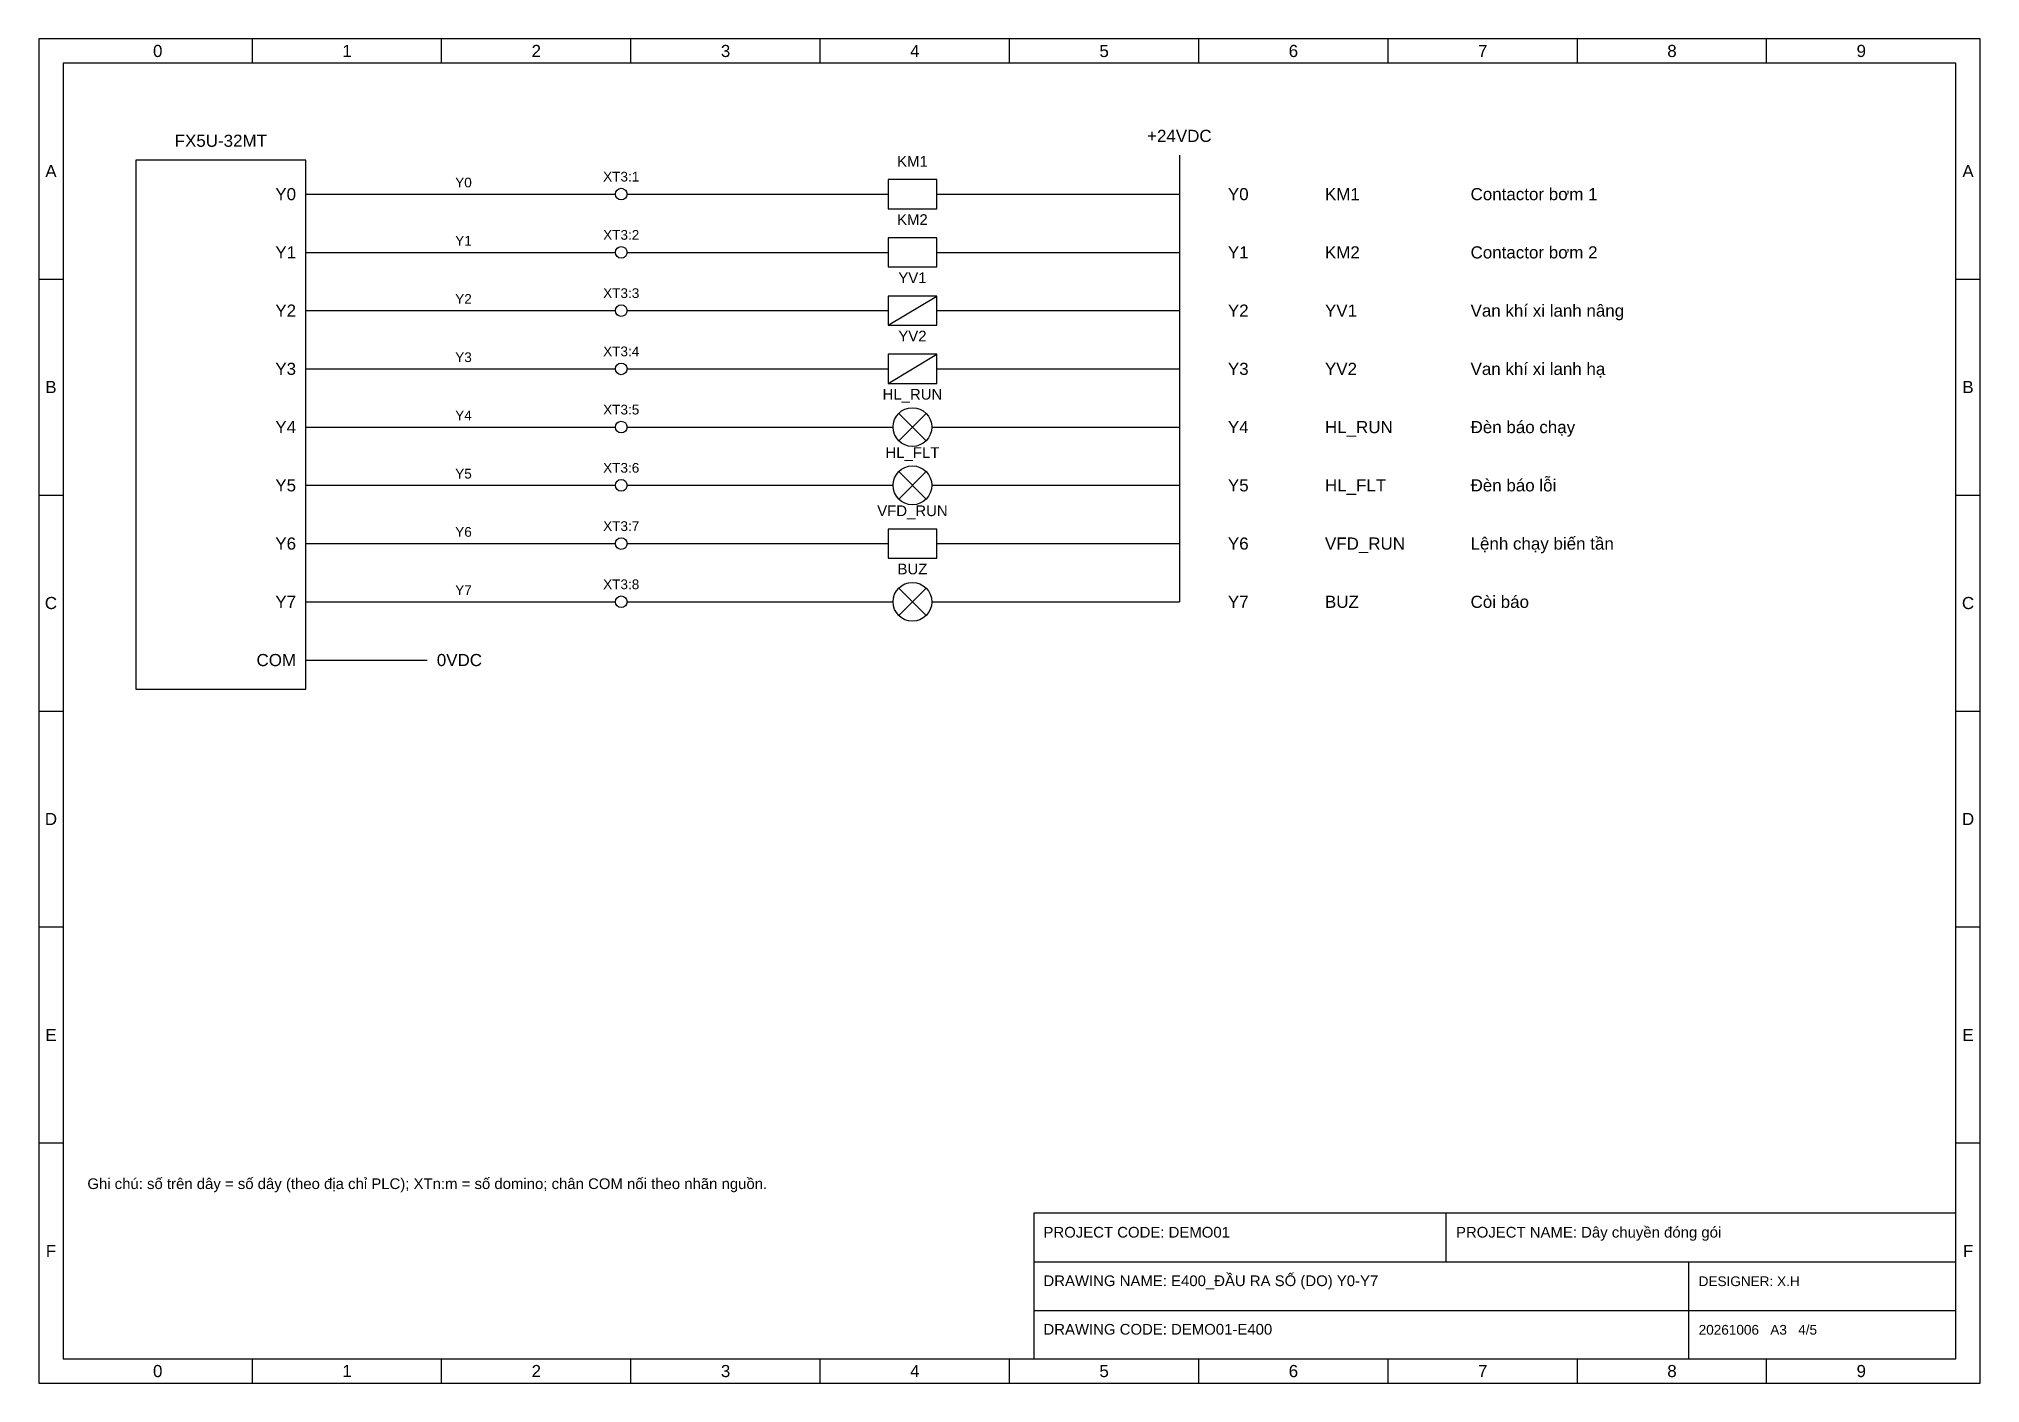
# Model space of a CAD drawing. Header units: millimetres. Extents: x 10 to 2210, y 10 to 287.
# Drawn here: x 1360 to 1760, y 10 to 287 of the extents above; entities that cross this region are included whole.
import ezdxf
from ezdxf.enums import TextEntityAlignment as Align

# ---------------------------------------------------------------- set-up
doc = ezdxf.new("R2010")
doc.units = ezdxf.units.MM
for name, color, linetype in [('FRAME', 7, 'Continuous'), ('PLC', 4, 'Continuous'), ('SYMBOL', 3, 'Continuous'), ('TERMINAL', 5, 'Continuous'), ('TEXT', 7, 'Continuous'), ('WIRE', 1, 'Continuous')]:
    doc.layers.add(name, color=color, linetype=linetype)
doc.styles.add('VN', font='arial.ttf')

msp = doc.modelspace()

# ---------------------------------------------------------------- texts
at = {"layer": 'FRAME', "style": 'VN'}
for s, p in [('0', (1384.5, 284.5)), ('1', (1423.5, 284.5)), ('2', (1462.5, 284.5)), ('3', (1501.5, 284.5)), ('4', (1540.5, 284.5)), ('5', (1579.5, 284.5)), ('6', (1618.5, 284.5)), ('7', (1657.5, 284.5)), ('8', (1696.5, 284.5)), ('9', (1735.5, 284.5)), ('A', (1362.5, 259.75)), ('A', (1757.5, 259.75)), ('B', (1362.5, 215.25)), ('B', (1757.5, 215.25)), ('C', (1362.5, 170.75)), ('C', (1757.5, 170.75)), ('D', (1362.5, 126.25)), ('D', (1757.5, 126.25)), ('E', (1362.5, 81.75)), ('E', (1757.5, 81.75)), ('F', (1362.5, 37.25)), ('F', (1757.5, 37.25)), ('0', (1384.5, 12.5)), ('1', (1423.5, 12.5)), ('2', (1462.5, 12.5)), ('3', (1501.5, 12.5)), ('4', (1540.5, 12.5)), ('5', (1579.5, 12.5)), ('6', (1618.5, 12.5)), ('7', (1657.5, 12.5)), ('8', (1696.5, 12.5)), ('9', (1735.5, 12.5))]:
    msp.add_text(s, height=2.5, dxfattribs=at).set_placement(p, align=Align.MIDDLE_CENTER)
at = {"layer": 'PLC', "style": 'VN'}
for s, p in [('Y0', (1413, 255)), ('Y1', (1413, 243)), ('Y2', (1413, 231)), ('Y3', (1413, 219)), ('Y4', (1413, 207)), ('Y5', (1413, 195)), ('Y6', (1413, 183)), ('Y7', (1413, 171)), ('COM', (1413, 159))]:
    msp.add_text(s, height=2.5, dxfattribs=at).set_placement(p, align=Align.MIDDLE_RIGHT)
at = {"layer": 'TEXT', "style": 'VN'}
for s, height, p in [('+24VDC', 2.5, (1595, 265)), ('FX5U-32MT', 2.5, (1397.5, 264)), ('KM1', 2.2, (1540, 260)), ('Y0', 2, (1447.5, 255.8)), ('XT3:1', 2, (1480, 257)), ('KM2', 2.2, (1540, 248)), ('Y1', 2, (1447.5, 243.8)), ('XT3:2', 2, (1480, 245)), ('YV1', 2.2, (1540, 236)), ('Y2', 2, (1447.5, 231.8)), ('XT3:3', 2, (1480, 233)), ('YV2', 2.2, (1540, 224)), ('Y3', 2, (1447.5, 219.8)), ('XT3:4', 2, (1480, 221)), ('HL_RUN', 2.2, (1540, 212)), ('Y4', 2, (1447.5, 207.8)), ('XT3:5', 2, (1480, 209)), ('HL_FLT', 2.2, (1540, 200)), ('Y5', 2, (1447.5, 195.8)), ('XT3:6', 2, (1480, 197)), ('VFD_RUN', 2.2, (1540, 188)), ('Y6', 2, (1447.5, 183.8)), ('XT3:7', 2, (1480, 185)), ('BUZ', 2.2, (1540, 176)), ('Y7', 2, (1447.5, 171.8)), ('XT3:8', 2, (1480, 173))]:
    msp.add_text(s, height=height, dxfattribs=at).set_placement(p, align=Align.BOTTOM_CENTER)
for s, p in [('Y0', (1605, 255)), ('KM1', (1625, 255)), ('Contactor bơm 1', (1655, 255)), ('Y1', (1605, 243)), ('KM2', (1625, 243)), ('Contactor bơm 2', (1655, 243)), ('Y2', (1605, 231)), ('YV1', (1625, 231)), ('Van khí xi lanh nâng', (1655, 231)), ('Y3', (1605, 219)), ('YV2', (1625, 219)), ('Van khí xi lanh hạ', (1655, 219)), ('Y4', (1605, 207)), ('HL_RUN', (1625, 207)), ('Đèn báo chạy', (1655, 207)), ('Y5', (1605, 195)), ('HL_FLT', (1625, 195)), ('Đèn báo lỗi', (1655, 195)), ('Y6', (1605, 183)), ('VFD_RUN', (1625, 183)), ('Lệnh chạy biến tần', (1655, 183)), ('Y7', (1605, 171)), ('BUZ', (1625, 171)), ('Còi báo', (1655, 171)), ('0VDC', (1442, 159))]:
    msp.add_text(s, height=2.5, dxfattribs=at).set_placement(p, align=Align.MIDDLE_LEFT)
for s, height, p in [('Ghi chú: số trên dây = số dây (theo địa chỉ PLC); XTn:m = số domino; chân COM nối theo nhãn nguồn.', 2.2, (1370, 50)), ('PROJECT CODE: DEMO01', 2.2, (1567, 40)), ('PROJECT NAME: Dây chuyền đóng gói', 2.2, (1652, 40)), ('DRAWING NAME: E400_ĐẦU RA SỐ (DO) Y0-Y7', 2.2, (1567, 30)), ('DESIGNER: X.H', 2, (1702, 30)), ('DRAWING CODE: DEMO01-E400', 2.2, (1567, 20)), ('20261006   A3   4/5', 2, (1702, 20))]:
    msp.add_text(s, height=height, dxfattribs=at).set_placement(p)

# ---------------------------------------------------------------- blocks, each defined once
blk = doc.blocks.new('TERM')
blk.add_circle((0, 0), 1.2)
blk = doc.blocks.new('COIL')
for p, q in [((0, 0), (5, 0)), ((15, 0), (20, 0))]:
    blk.add_line(p, q)
blk.add_lwpolyline([(5, -3), (15, -3), (15, 3), (5, 3)], close=True)
blk = doc.blocks.new('VALVE')
for p, q in [((0, 0), (5, 0)), ((5, -3), (15, 3)), ((15, 0), (20, 0))]:
    blk.add_line(p, q)
blk.add_lwpolyline([(5, -3), (15, -3), (15, 3), (5, 3)], close=True)
blk = doc.blocks.new('LAMP')
for p, q in [((0, 0), (6, 0)), ((7.17, 2.83), (12.83, -2.83)), ((7.17, -2.83), (12.83, 2.83)), ((14, 0), (20, 0))]:
    blk.add_line(p, q)
blk.add_circle((10, 0), 4)

# ---------------------------------------------------------------- linework, layer by layer
at = {"layer": 'FRAME'}
for p, q in [((1404, 282), (1404, 287)), ((1443, 282), (1443, 287)), ((1482, 282), (1482, 287)), ((1521, 282), (1521, 287)), ((1560, 282), (1560, 287)), ((1599, 282), (1599, 287)), ((1638, 282), (1638, 287)), ((1677, 282), (1677, 287)), ((1716, 282), (1716, 287)), ((1360, 237.5), (1365, 237.5)), ((1755, 237.5), (1760, 237.5)), ((1360, 193), (1365, 193)), ((1755, 193), (1760, 193)), ((1360, 148.5), (1365, 148.5)), ((1755, 148.5), (1760, 148.5)), ((1360, 104), (1365, 104)), ((1755, 104), (1760, 104)), ((1360, 59.5), (1365, 59.5)), ((1755, 59.5), (1760, 59.5)), ((1650, 35), (1650, 45)), ((1565, 35), (1755, 35)), ((1700, 15), (1700, 35)), ((1565, 25), (1755, 25)), ((1404, 10), (1404, 15)), ((1443, 10), (1443, 15)), ((1482, 10), (1482, 15)), ((1521, 10), (1521, 15)), ((1560, 10), (1560, 15)), ((1599, 10), (1599, 15)), ((1638, 10), (1638, 15)), ((1677, 10), (1677, 15)), ((1716, 10), (1716, 15))]:
    msp.add_line(p, q, dxfattribs=at)
for points in [[(1360, 10), (1760, 10), (1760, 287), (1360, 287)], [(1365, 15), (1755, 15), (1755, 282), (1365, 282)], [(1565, 15), (1755, 15), (1755, 45), (1565, 45)]]:
    msp.add_lwpolyline(points, close=True, dxfattribs=at)
at = {"layer": 'PLC'}
msp.add_lwpolyline([(1380, 153), (1415, 153), (1415, 262), (1380, 262)], close=True, dxfattribs=at)
at = {"layer": 'WIRE'}
for p, q in [((1595, 263), (1595, 171)), ((1415, 255), (1478.8, 255)), ((1481.2, 255), (1530, 255)), ((1550, 255), (1595, 255)), ((1415, 243), (1478.8, 243)), ((1481.2, 243), (1530, 243)), ((1550, 243), (1595, 243)), ((1415, 231), (1478.8, 231)), ((1481.2, 231), (1530, 231)), ((1550, 231), (1595, 231)), ((1415, 219), (1478.8, 219)), ((1481.2, 219), (1530, 219)), ((1550, 219), (1595, 219)), ((1415, 207), (1478.8, 207)), ((1481.2, 207), (1530, 207)), ((1550, 207), (1595, 207)), ((1415, 195), (1478.8, 195)), ((1481.2, 195), (1530, 195)), ((1550, 195), (1595, 195)), ((1415, 183), (1478.8, 183)), ((1481.2, 183), (1530, 183)), ((1550, 183), (1595, 183)), ((1415, 171), (1478.8, 171)), ((1481.2, 171), (1530, 171)), ((1550, 171), (1595, 171)), ((1415, 159), (1440, 159))]:
    msp.add_line(p, q, dxfattribs=at)

# ---------------------------------------------------------------- block references
at = {"layer": 'SYMBOL'}
for name, p in [('COIL', (1530, 255)), ('COIL', (1530, 243)), ('VALVE', (1530, 231)), ('VALVE', (1530, 219)), ('LAMP', (1530, 207)), ('LAMP', (1530, 195)), ('COIL', (1530, 183)), ('LAMP', (1530, 171))]:
    msp.add_blockref(name, p, dxfattribs=at)
at = {"layer": 'TERMINAL'}
for p in [(1480, 255), (1480, 243), (1480, 231), (1480, 219), (1480, 207), (1480, 195), (1480, 183), (1480, 171)]:
    msp.add_blockref('TERM', p, dxfattribs=at)

msp.set_redraw_order([(e.dxf.handle, doc.entitydb.next_handle()) for e in msp.query("TEXT MTEXT ATTDEF DIMENSION ARC_DIMENSION")])  # texts and dimensions are drawn at this point

doc.saveas('drawing.dxf')
